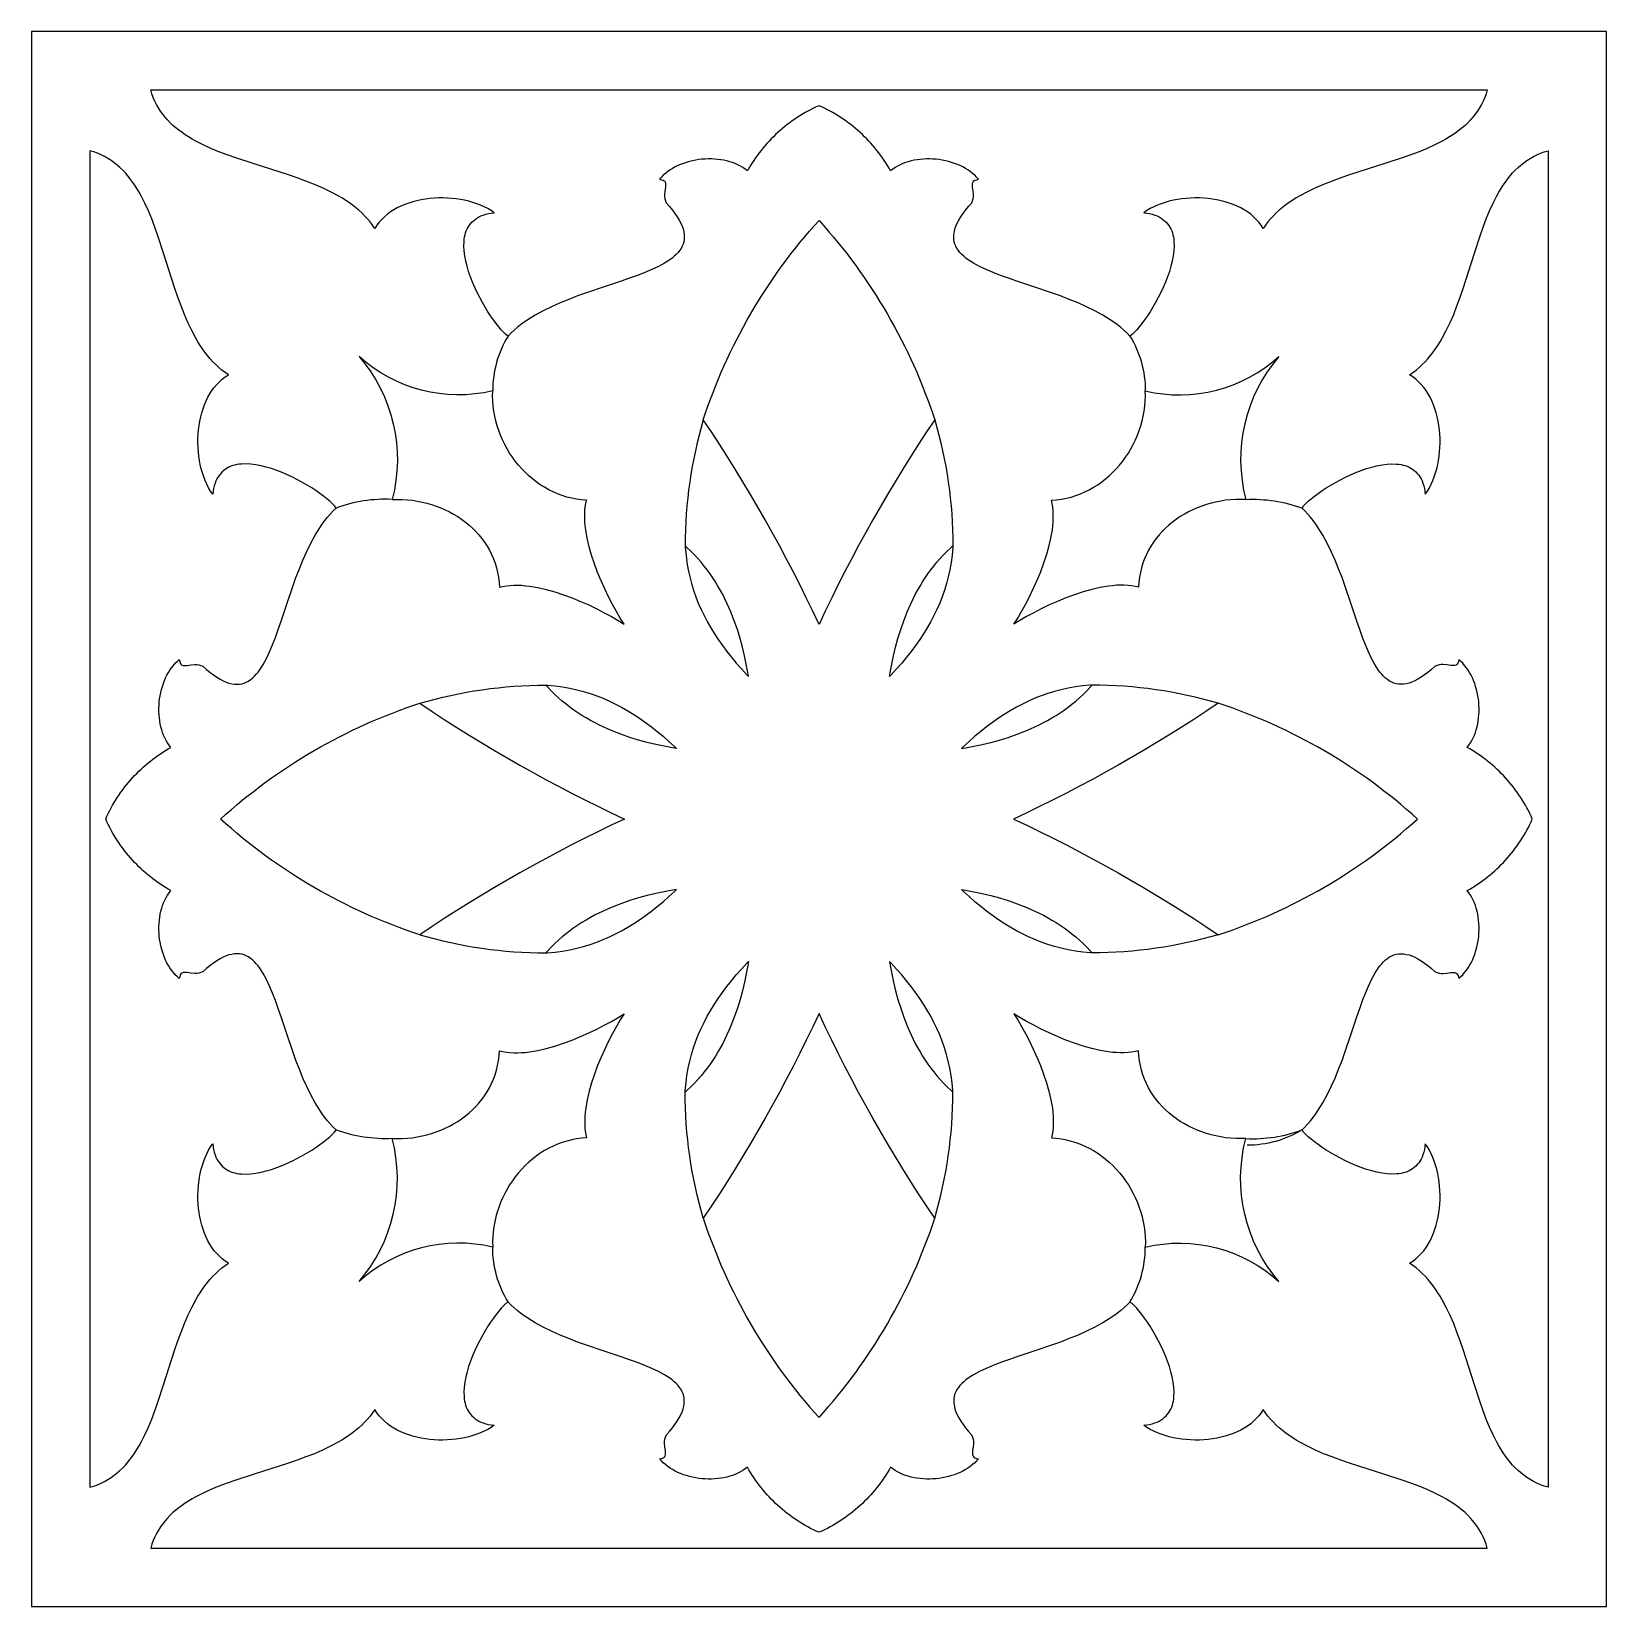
# Model space of a CAD drawing. Extents: x -135 to 135, y -135 to 135.
import ezdxf

# ---------------------------------------------------------------- set-up
doc = ezdxf.new("R2010")
doc.units = 0
doc.header["$MEASUREMENT"] = 0
doc.layers.add('LAYER_1', color=18, linetype='CONTINUOUS')

msp = doc.modelspace()

# ---------------------------------------------------------------- linework, layer by layer
at = {"layer": 'LAYER_1'}
for points in [[(-135, -135), (135, -135), (135, 135), (-135, 135)], [(0, 124.99), (114.55, 125), (114.35, 124.33), (114.12, 123.69), (113.85, 123.07), (113.56, 122.48), (113.24, 121.9), (112.89, 121.35), (112.51, 120.83), (112.11, 120.32), (111.68, 119.83), (111.23, 119.36), (110.75, 118.91), (110.26, 118.48), (109.74, 118.07), (109.2, 117.67), (108.64, 117.28), (108.06, 116.92), (107.46, 116.56), (106.85, 116.22), (105.58, 115.57), (104.25, 114.96), (102.87, 114.39), (101.44, 113.86), (99.99, 113.34), (97, 112.36), (93.96, 111.4), (90.92, 110.42), (89.43, 109.91), (87.95, 109.37), (86.51, 108.8), (85.11, 108.19), (83.75, 107.53), (82.44, 106.83), (81.81, 106.46), (81.2, 106.08), (80.6, 105.67), (80.02, 105.26), (79.45, 104.82), (78.91, 104.37), (78.39, 103.9), (77.89, 103.41), (77.41, 102.9), (76.95, 102.37), (76.52, 101.82), (76.12, 101.24), (75.78, 101.79), (75.39, 102.3), (74.97, 102.79), (74.5, 103.24), (74, 103.67), (73.46, 104.06), (72.89, 104.43), (72.29, 104.76), (71.66, 105.06), (71, 105.34), (70.33, 105.58), (69.64, 105.79), (68.93, 105.98), (68.2, 106.13), (67.47, 106.26), (66.72, 106.35), (65.97, 106.42), (65.21, 106.46), (64.46, 106.46), (63.7, 106.44), (62.95, 106.39), (62.21, 106.31), (61.47, 106.2), (60.75, 106.07), (60.04, 105.9), (59.34, 105.71), (58.67, 105.48), (58.02, 105.23), (57.39, 104.95), (56.79, 104.64), (56.22, 104.3), (55.68, 103.94), (56.2, 103.87), (56.68, 103.78), (57.13, 103.67), (57.56, 103.54), (57.95, 103.38), (58.32, 103.21), (58.66, 103.01), (58.97, 102.8), (59.25, 102.57), (59.52, 102.32), (59.75, 102.05), (59.96, 101.77), (60.15, 101.47), (60.31, 101.16), (60.46, 100.83), (60.58, 100.49), (60.67, 100.14), (60.75, 99.78), (60.81, 99.4), (60.85, 99.02), (60.87, 98.22), (60.83, 97.39), (60.72, 96.53), (60.55, 95.65), (60.33, 94.76), (60.06, 93.85), (59.75, 92.94), (59.39, 92.04), (59.01, 91.14), (58.6, 90.26), (58.16, 89.39), (57.71, 88.55), (57.24, 87.74), (56.76, 86.97), (56.29, 86.24), (55.81, 85.56), (55.35, 84.93), (54.89, 84.36), (54.46, 83.86), (54.04, 83.42), (53.66, 83.07), (53.31, 82.8), (52.81, 83.3), (52.28, 83.79), (51.72, 84.26), (51.15, 84.72), (50.55, 85.16), (49.93, 85.58), (49.29, 85.99), (48.63, 86.38), (47.27, 87.12), (45.86, 87.82), (44.4, 88.47), (42.9, 89.08), (41.39, 89.66), (39.86, 90.21), (36.83, 91.24), (33.89, 92.22), (32.48, 92.71), (31.12, 93.19), (29.84, 93.69), (28.63, 94.2), (27.51, 94.72), (26.99, 94.99), (26.49, 95.27), (26.03, 95.56), (25.59, 95.85), (25.18, 96.15), (24.81, 96.46), (24.46, 96.78), (24.16, 97.12), (23.89, 97.46), (23.65, 97.81), (23.46, 98.18), (23.31, 98.56), (23.19, 98.95), (23.13, 99.36), (23.1, 99.78), (23.13, 100.22), (23.2, 100.68), (23.31, 101.15), (23.48, 101.64), (23.7, 102.15), (23.98, 102.68), (24.3, 103.23), (24.69, 103.79), (25.13, 104.38), (25.63, 104.99), (26.19, 105.62), (26.33, 105.98), (26.42, 106.33), (26.46, 106.68), (26.46, 107.02), (26.41, 107.68), (26.32, 108.28), (26.3, 108.55), (26.3, 108.8), (26.33, 109.02), (26.4, 109.22), (26.53, 109.38), (26.72, 109.51), (26.98, 109.6), (27.33, 109.66), (27.02, 110.02), (26.69, 110.36), (26.33, 110.68), (25.94, 110.99), (25.53, 111.27), (25.11, 111.54), (24.66, 111.78), (24.2, 112.01), (23.72, 112.22), (23.22, 112.4), (22.72, 112.57), (22.2, 112.71), (21.68, 112.84), (21.14, 112.94), (20.61, 113.03), (20.06, 113.09), (19.52, 113.13), (18.98, 113.15), (18.43, 113.15), (17.89, 113.13), (17.36, 113.08), (16.83, 113.02), (16.31, 112.93), (15.8, 112.82), (15.3, 112.68), (14.82, 112.52), (14.35, 112.35), (13.89, 112.14), (13.46, 111.92), (13.04, 111.67), (12.65, 111.4), (12.28, 111.1), (12.01, 111.56), (11.74, 112.02), (11.46, 112.47), (11.17, 112.91), (10.87, 113.35), (10.56, 113.78), (10.24, 114.2), (9.92, 114.62), (9.59, 115.03), (9.25, 115.43), (8.9, 115.83), (8.55, 116.22), (8.18, 116.6), (7.81, 116.97), (7.44, 117.34), (7.05, 117.69), (6.66, 118.04), (6.26, 118.39), (5.85, 118.72), (5.44, 119.05), (5.02, 119.36), (4.59, 119.67), (4.16, 119.97), (3.72, 120.27), (3.28, 120.55), (2.83, 120.83), (2.37, 121.09), (1.91, 121.35), (1.44, 121.6), (0.96, 121.84), (0.48, 122.06), (0, 122.28), (-0.48, 122.06), (-0.96, 121.84), (-1.44, 121.6), (-1.91, 121.35), (-2.37, 121.09), (-2.83, 120.83), (-3.28, 120.55), (-3.72, 120.27), (-4.16, 119.97), (-4.59, 119.67), (-5.02, 119.36), (-5.44, 119.05), (-5.85, 118.72), (-6.26, 118.39), (-6.66, 118.04), (-7.05, 117.69), (-7.44, 117.34), (-7.81, 116.97), (-8.18, 116.6), (-8.55, 116.22), (-8.9, 115.83), (-9.25, 115.43), (-9.59, 115.03), (-9.92, 114.62), (-10.24, 114.2), (-10.56, 113.78), (-10.87, 113.35), (-11.17, 112.91), (-11.46, 112.47), (-11.74, 112.02), (-12.01, 111.56), (-12.28, 111.1), (-12.65, 111.4), (-13.04, 111.67), (-13.46, 111.92), (-13.89, 112.14), (-14.35, 112.35), (-14.82, 112.52), (-15.3, 112.68), (-15.8, 112.82), (-16.31, 112.93), (-16.83, 113.02), (-17.36, 113.08), (-17.89, 113.13), (-18.43, 113.15), (-18.98, 113.15), (-19.52, 113.13), (-20.06, 113.09), (-20.61, 113.03), (-21.14, 112.94), (-21.68, 112.84), (-22.2, 112.71), (-22.72, 112.57), (-23.22, 112.4), (-23.72, 112.22), (-24.2, 112.01), (-24.66, 111.78), (-25.11, 111.54), (-25.53, 111.27), (-25.94, 110.99), (-26.33, 110.68), (-26.69, 110.36), (-27.02, 110.02), (-27.33, 109.66), (-26.98, 109.6), (-26.72, 109.51), (-26.53, 109.38), (-26.4, 109.22), (-26.33, 109.02), (-26.3, 108.8), (-26.3, 108.55), (-26.32, 108.28), (-26.41, 107.68), (-26.46, 107.02), (-26.46, 106.68), (-26.42, 106.33), (-26.33, 105.98), (-26.19, 105.62), (-25.63, 104.99), (-25.13, 104.38), (-24.69, 103.79), (-24.3, 103.23), (-23.98, 102.68), (-23.7, 102.15), (-23.48, 101.64), (-23.31, 101.15), (-23.2, 100.68), (-23.13, 100.22), (-23.1, 99.78), (-23.13, 99.36), (-23.19, 98.95), (-23.31, 98.56), (-23.46, 98.18), (-23.65, 97.81), (-23.89, 97.46), (-24.16, 97.12), (-24.46, 96.78), (-24.81, 96.46), (-25.18, 96.15), (-25.59, 95.85), (-26.03, 95.56), (-26.49, 95.27), (-26.99, 94.99), (-27.51, 94.72), (-28.63, 94.2), (-29.84, 93.69), (-31.12, 93.19), (-32.48, 92.71), (-33.89, 92.22), (-36.83, 91.24), (-39.86, 90.21), (-41.39, 89.66), (-42.9, 89.08), (-44.4, 88.47), (-45.86, 87.82), (-47.27, 87.12), (-48.63, 86.38), (-49.29, 85.99), (-49.93, 85.58), (-50.55, 85.16), (-51.15, 84.72), (-51.72, 84.26), (-52.28, 83.79), (-52.81, 83.3), (-53.31, 82.8), (-53.66, 83.07), (-54.04, 83.42), (-54.46, 83.86), (-54.89, 84.36), (-55.35, 84.93), (-55.81, 85.56), (-56.29, 86.24), (-56.76, 86.97), (-57.24, 87.74), (-57.71, 88.55), (-58.16, 89.39), (-58.6, 90.26), (-59.01, 91.14), (-59.39, 92.04), (-59.75, 92.94), (-60.06, 93.85), (-60.33, 94.76), (-60.55, 95.65), (-60.72, 96.53), (-60.83, 97.39), (-60.87, 98.22), (-60.85, 99.02), (-60.81, 99.4), (-60.75, 99.78), (-60.67, 100.14), (-60.58, 100.49), (-60.46, 100.83), (-60.31, 101.16), (-60.15, 101.47), (-59.96, 101.77), (-59.75, 102.05), (-59.52, 102.32), (-59.25, 102.57), (-58.97, 102.8), (-58.66, 103.01), (-58.32, 103.21), (-57.95, 103.38), (-57.56, 103.54), (-57.13, 103.67), (-56.68, 103.78), (-56.2, 103.87), (-55.68, 103.94), (-56.22, 104.3), (-56.79, 104.64), (-57.39, 104.95), (-58.02, 105.23), (-58.67, 105.48), (-59.34, 105.71), (-60.04, 105.9), (-60.75, 106.07), (-61.47, 106.2), (-62.21, 106.31), (-62.95, 106.39), (-63.7, 106.44), (-64.46, 106.46), (-65.21, 106.46), (-65.97, 106.42), (-66.72, 106.35), (-67.47, 106.26), (-68.2, 106.13), (-68.93, 105.98), (-69.64, 105.79), (-70.33, 105.58), (-71, 105.34), (-71.66, 105.06), (-72.29, 104.76), (-72.89, 104.43), (-73.46, 104.06), (-74, 103.67), (-74.5, 103.24), (-74.97, 102.79), (-75.39, 102.3), (-75.78, 101.79), (-76.12, 101.24), (-76.52, 101.82), (-76.95, 102.37), (-77.41, 102.9), (-77.89, 103.41), (-78.39, 103.9), (-78.91, 104.37), (-79.45, 104.82), (-80.02, 105.26), (-80.6, 105.67), (-81.2, 106.08), (-81.81, 106.46), (-82.44, 106.83), (-83.75, 107.53), (-85.11, 108.19), (-86.51, 108.8), (-87.95, 109.37), (-89.43, 109.91), (-90.92, 110.42), (-93.96, 111.4), (-97, 112.36), (-99.99, 113.34), (-101.44, 113.86), (-102.87, 114.39), (-104.25, 114.96), (-105.58, 115.57), (-106.85, 116.22), (-107.46, 116.56), (-108.06, 116.92), (-108.64, 117.28), (-109.2, 117.67), (-109.74, 118.07), (-110.26, 118.48), (-110.75, 118.91), (-111.23, 119.36), (-111.68, 119.83), (-112.11, 120.32), (-112.51, 120.83), (-112.89, 121.35), (-113.24, 121.9), (-113.56, 122.48), (-113.85, 123.07), (-114.12, 123.69), (-114.35, 124.33), (-114.55, 125)], [(-124.99, 0), (-125, -114.55), (-124.33, -114.35), (-123.69, -114.12), (-123.07, -113.85), (-122.48, -113.56), (-121.9, -113.24), (-121.35, -112.89), (-120.83, -112.51), (-120.32, -112.11), (-119.83, -111.68), (-119.36, -111.23), (-118.91, -110.75), (-118.48, -110.26), (-118.07, -109.74), (-117.67, -109.2), (-117.28, -108.64), (-116.92, -108.06), (-116.56, -107.46), (-116.22, -106.85), (-115.57, -105.58), (-114.96, -104.25), (-114.39, -102.87), (-113.86, -101.44), (-113.34, -99.99), (-112.36, -97), (-111.4, -93.96), (-110.42, -90.92), (-109.91, -89.43), (-109.37, -87.95), (-108.8, -86.51), (-108.19, -85.11), (-107.53, -83.75), (-106.83, -82.44), (-106.46, -81.81), (-106.08, -81.2), (-105.67, -80.6), (-105.26, -80.02), (-104.82, -79.45), (-104.37, -78.91), (-103.9, -78.39), (-103.41, -77.89), (-102.9, -77.41), (-102.37, -76.95), (-101.82, -76.52), (-101.24, -76.12), (-101.79, -75.78), (-102.3, -75.39), (-102.79, -74.97), (-103.24, -74.5), (-103.67, -74), (-104.06, -73.46), (-104.43, -72.89), (-104.76, -72.29), (-105.06, -71.66), (-105.34, -71), (-105.58, -70.33), (-105.79, -69.64), (-105.98, -68.93), (-106.13, -68.2), (-106.26, -67.47), (-106.35, -66.72), (-106.42, -65.97), (-106.46, -65.21), (-106.46, -64.46), (-106.44, -63.7), (-106.39, -62.95), (-106.31, -62.21), (-106.2, -61.47), (-106.07, -60.75), (-105.9, -60.04), (-105.71, -59.34), (-105.48, -58.67), (-105.23, -58.02), (-104.95, -57.39), (-104.64, -56.79), (-104.3, -56.22), (-103.94, -55.68), (-103.87, -56.2), (-103.78, -56.68), (-103.67, -57.13), (-103.54, -57.56), (-103.38, -57.95), (-103.21, -58.32), (-103.01, -58.66), (-102.8, -58.97), (-102.57, -59.25), (-102.32, -59.52), (-102.05, -59.75), (-101.77, -59.96), (-101.47, -60.15), (-101.16, -60.31), (-100.83, -60.46), (-100.49, -60.58), (-100.14, -60.67), (-99.78, -60.75), (-99.4, -60.81), (-99.02, -60.85), (-98.22, -60.87), (-97.39, -60.83), (-96.53, -60.72), (-95.65, -60.55), (-94.76, -60.33), (-93.85, -60.06), (-92.94, -59.75), (-92.04, -59.39), (-91.14, -59.01), (-90.26, -58.6), (-89.39, -58.16), (-88.55, -57.71), (-87.74, -57.24), (-86.97, -56.76), (-86.24, -56.29), (-85.56, -55.81), (-84.93, -55.35), (-84.36, -54.89), (-83.86, -54.46), (-83.42, -54.04), (-83.07, -53.66), (-82.8, -53.31), (-83.3, -52.81), (-83.79, -52.28), (-84.26, -51.72), (-84.72, -51.15), (-85.16, -50.55), (-85.58, -49.93), (-85.99, -49.29), (-86.38, -48.63), (-87.12, -47.27), (-87.82, -45.86), (-88.47, -44.4), (-89.08, -42.9), (-89.66, -41.39), (-90.21, -39.86), (-91.24, -36.83), (-92.22, -33.89), (-92.71, -32.48), (-93.19, -31.12), (-93.69, -29.84), (-94.2, -28.63), (-94.72, -27.51), (-94.99, -26.99), (-95.27, -26.49), (-95.56, -26.03), (-95.85, -25.59), (-96.15, -25.18), (-96.46, -24.81), (-96.78, -24.46), (-97.12, -24.16), (-97.46, -23.89), (-97.81, -23.65), (-98.18, -23.46), (-98.56, -23.31), (-98.95, -23.19), (-99.36, -23.13), (-99.78, -23.1), (-100.22, -23.13), (-100.68, -23.2), (-101.15, -23.31), (-101.64, -23.48), (-102.15, -23.7), (-102.68, -23.98), (-103.23, -24.3), (-103.79, -24.69), (-104.38, -25.13), (-104.99, -25.63), (-105.62, -26.19), (-105.98, -26.33), (-106.33, -26.42), (-106.68, -26.46), (-107.02, -26.46), (-107.68, -26.41), (-108.28, -26.32), (-108.55, -26.3), (-108.8, -26.3), (-109.02, -26.33), (-109.22, -26.4), (-109.38, -26.53), (-109.51, -26.72), (-109.6, -26.98), (-109.66, -27.33), (-110.02, -27.02), (-110.36, -26.69), (-110.68, -26.33), (-110.99, -25.94), (-111.27, -25.53), (-111.54, -25.11), (-111.78, -24.66), (-112.01, -24.2), (-112.22, -23.72), (-112.4, -23.22), (-112.57, -22.72), (-112.71, -22.2), (-112.84, -21.68), (-112.94, -21.14), (-113.03, -20.61), (-113.09, -20.06), (-113.13, -19.52), (-113.15, -18.98), (-113.15, -18.43), (-113.13, -17.89), (-113.08, -17.36), (-113.02, -16.83), (-112.93, -16.31), (-112.82, -15.8), (-112.68, -15.3), (-112.52, -14.82), (-112.35, -14.35), (-112.14, -13.89), (-111.92, -13.46), (-111.67, -13.04), (-111.4, -12.65), (-111.1, -12.28), (-111.56, -12.01), (-112.02, -11.74), (-112.47, -11.46), (-112.91, -11.17), (-113.35, -10.87), (-113.78, -10.56), (-114.2, -10.24), (-114.62, -9.92), (-115.03, -9.59), (-115.43, -9.25), (-115.83, -8.9), (-116.22, -8.55), (-116.6, -8.18), (-116.97, -7.81), (-117.34, -7.44), (-117.69, -7.05), (-118.04, -6.66), (-118.39, -6.26), (-118.72, -5.85), (-119.05, -5.44), (-119.36, -5.02), (-119.67, -4.59), (-119.97, -4.16), (-120.27, -3.72), (-120.55, -3.28), (-120.83, -2.83), (-121.09, -2.37), (-121.35, -1.91), (-121.6, -1.44), (-121.84, -0.96), (-122.06, -0.48), (-122.28, 0), (-122.06, 0.48), (-121.84, 0.96), (-121.6, 1.44), (-121.35, 1.91), (-121.09, 2.37), (-120.83, 2.83), (-120.55, 3.28), (-120.27, 3.72), (-119.97, 4.16), (-119.67, 4.59), (-119.36, 5.02), (-119.05, 5.44), (-118.72, 5.85), (-118.39, 6.26), (-118.04, 6.66), (-117.69, 7.05), (-117.34, 7.44), (-116.97, 7.81), (-116.6, 8.18), (-116.22, 8.55), (-115.83, 8.9), (-115.43, 9.25), (-115.03, 9.59), (-114.62, 9.92), (-114.2, 10.24), (-113.78, 10.56), (-113.35, 10.87), (-112.91, 11.17), (-112.47, 11.46), (-112.02, 11.74), (-111.56, 12.01), (-111.1, 12.28), (-111.4, 12.65), (-111.67, 13.04), (-111.92, 13.46), (-112.14, 13.89), (-112.35, 14.35), (-112.52, 14.82), (-112.68, 15.3), (-112.82, 15.8), (-112.93, 16.31), (-113.02, 16.83), (-113.08, 17.36), (-113.13, 17.89), (-113.15, 18.43), (-113.15, 18.98), (-113.13, 19.52), (-113.09, 20.06), (-113.03, 20.61), (-112.94, 21.14), (-112.84, 21.68), (-112.71, 22.2), (-112.57, 22.72), (-112.4, 23.22), (-112.22, 23.72), (-112.01, 24.2), (-111.78, 24.66), (-111.54, 25.11), (-111.27, 25.53), (-110.99, 25.94), (-110.68, 26.33), (-110.36, 26.69), (-110.02, 27.02), (-109.66, 27.33), (-109.6, 26.98), (-109.51, 26.72), (-109.38, 26.53), (-109.22, 26.4), (-109.02, 26.33), (-108.8, 26.3), (-108.55, 26.3), (-108.28, 26.32), (-107.68, 26.41), (-107.02, 26.46), (-106.68, 26.46), (-106.33, 26.42), (-105.98, 26.33), (-105.62, 26.19), (-104.99, 25.63), (-104.38, 25.13), (-103.79, 24.69), (-103.23, 24.3), (-102.68, 23.98), (-102.15, 23.7), (-101.64, 23.48), (-101.15, 23.31), (-100.68, 23.2), (-100.22, 23.13), (-99.78, 23.1), (-99.36, 23.13), (-98.95, 23.19), (-98.56, 23.31), (-98.18, 23.46), (-97.81, 23.65), (-97.46, 23.89), (-97.12, 24.16), (-96.78, 24.46), (-96.46, 24.81), (-96.15, 25.18), (-95.85, 25.59), (-95.56, 26.03), (-95.27, 26.49), (-94.99, 26.99), (-94.72, 27.51), (-94.2, 28.63), (-93.69, 29.84), (-93.19, 31.12), (-92.71, 32.48), (-92.22, 33.89), (-91.24, 36.83), (-90.21, 39.86), (-89.66, 41.39), (-89.08, 42.9), (-88.47, 44.4), (-87.82, 45.86), (-87.12, 47.27), (-86.38, 48.63), (-85.99, 49.29), (-85.58, 49.93), (-85.16, 50.55), (-84.72, 51.15), (-84.26, 51.72), (-83.79, 52.28), (-83.3, 52.81), (-82.8, 53.31), (-83.07, 53.66), (-83.42, 54.04), (-83.86, 54.46), (-84.36, 54.89), (-84.93, 55.35), (-85.56, 55.81), (-86.24, 56.29), (-86.97, 56.76), (-87.74, 57.24), (-88.55, 57.71), (-89.39, 58.16), (-90.26, 58.6), (-91.14, 59.01), (-92.04, 59.39), (-92.94, 59.75), (-93.85, 60.06), (-94.76, 60.33), (-95.65, 60.55), (-96.53, 60.72), (-97.39, 60.83), (-98.22, 60.87), (-99.02, 60.85), (-99.4, 60.81), (-99.78, 60.75), (-100.14, 60.67), (-100.49, 60.58), (-100.83, 60.46), (-101.16, 60.31), (-101.47, 60.15), (-101.77, 59.96), (-102.05, 59.75), (-102.32, 59.52), (-102.57, 59.25), (-102.8, 58.97), (-103.01, 58.66), (-103.21, 58.32), (-103.38, 57.95), (-103.54, 57.56), (-103.67, 57.13), (-103.78, 56.68), (-103.87, 56.2), (-103.94, 55.68), (-104.3, 56.22), (-104.64, 56.79), (-104.95, 57.39), (-105.23, 58.02), (-105.48, 58.67), (-105.71, 59.34), (-105.9, 60.04), (-106.07, 60.75), (-106.2, 61.47), (-106.31, 62.21), (-106.39, 62.95), (-106.44, 63.7), (-106.46, 64.46), (-106.46, 65.21), (-106.42, 65.97), (-106.35, 66.72), (-106.26, 67.47), (-106.13, 68.2), (-105.98, 68.93), (-105.79, 69.64), (-105.58, 70.33), (-105.34, 71), (-105.06, 71.66), (-104.76, 72.29), (-104.43, 72.89), (-104.06, 73.46), (-103.67, 74), (-103.24, 74.5), (-102.79, 74.97), (-102.3, 75.39), (-101.79, 75.78), (-101.24, 76.12), (-101.82, 76.52), (-102.37, 76.95), (-102.9, 77.41), (-103.41, 77.89), (-103.9, 78.39), (-104.37, 78.91), (-104.82, 79.45), (-105.26, 80.02), (-105.67, 80.6), (-106.08, 81.2), (-106.46, 81.81), (-106.83, 82.44), (-107.53, 83.75), (-108.19, 85.11), (-108.8, 86.51), (-109.37, 87.95), (-109.91, 89.43), (-110.42, 90.92), (-111.4, 93.96), (-112.36, 97), (-113.34, 99.99), (-113.86, 101.44), (-114.39, 102.87), (-114.96, 104.25), (-115.57, 105.58), (-116.22, 106.85), (-116.56, 107.46), (-116.92, 108.06), (-117.28, 108.64), (-117.67, 109.2), (-118.07, 109.74), (-118.48, 110.26), (-118.91, 110.75), (-119.36, 111.23), (-119.83, 111.68), (-120.32, 112.11), (-120.83, 112.51), (-121.35, 112.89), (-121.9, 113.24), (-122.48, 113.56), (-123.07, 113.85), (-123.69, 114.12), (-124.33, 114.35), (-125, 114.55)], [(124.99, 0), (125, -114.55), (124.33, -114.35), (123.69, -114.12), (123.07, -113.85), (122.48, -113.56), (121.9, -113.24), (121.35, -112.89), (120.83, -112.51), (120.32, -112.11), (119.83, -111.68), (119.36, -111.23), (118.91, -110.75), (118.48, -110.26), (118.07, -109.74), (117.67, -109.2), (117.28, -108.64), (116.92, -108.06), (116.56, -107.46), (116.22, -106.85), (115.57, -105.58), (114.96, -104.25), (114.39, -102.87), (113.86, -101.44), (113.34, -99.99), (112.36, -97), (111.4, -93.96), (110.42, -90.92), (109.91, -89.43), (109.37, -87.95), (108.8, -86.51), (108.19, -85.11), (107.53, -83.75), (106.83, -82.44), (106.46, -81.81), (106.08, -81.2), (105.67, -80.6), (105.26, -80.02), (104.82, -79.45), (104.37, -78.91), (103.9, -78.39), (103.41, -77.89), (102.9, -77.41), (102.37, -76.95), (101.82, -76.52), (101.24, -76.12), (101.79, -75.78), (102.3, -75.39), (102.79, -74.97), (103.24, -74.5), (103.67, -74), (104.06, -73.46), (104.43, -72.89), (104.76, -72.29), (105.06, -71.66), (105.34, -71), (105.58, -70.33), (105.79, -69.64), (105.98, -68.93), (106.13, -68.2), (106.26, -67.47), (106.35, -66.72), (106.42, -65.97), (106.46, -65.21), (106.46, -64.46), (106.44, -63.7), (106.39, -62.95), (106.31, -62.21), (106.2, -61.47), (106.07, -60.75), (105.9, -60.04), (105.71, -59.34), (105.48, -58.67), (105.23, -58.02), (104.95, -57.39), (104.64, -56.79), (104.3, -56.22), (103.94, -55.68), (103.87, -56.2), (103.78, -56.68), (103.67, -57.13), (103.54, -57.56), (103.38, -57.95), (103.21, -58.32), (103.01, -58.66), (102.8, -58.97), (102.57, -59.25), (102.32, -59.52), (102.05, -59.75), (101.77, -59.96), (101.47, -60.15), (101.16, -60.31), (100.83, -60.46), (100.49, -60.58), (100.14, -60.67), (99.78, -60.75), (99.4, -60.81), (99.02, -60.85), (98.22, -60.87), (97.39, -60.83), (96.53, -60.72), (95.65, -60.55), (94.76, -60.33), (93.85, -60.06), (92.94, -59.75), (92.04, -59.39), (91.14, -59.01), (90.26, -58.6), (89.39, -58.16), (88.55, -57.71), (87.74, -57.24), (86.97, -56.76), (86.24, -56.29), (85.56, -55.81), (84.93, -55.35), (84.36, -54.89), (83.86, -54.46), (83.42, -54.04), (83.07, -53.66), (82.8, -53.31), (83.3, -52.81), (83.79, -52.28), (84.26, -51.72), (84.72, -51.15), (85.16, -50.55), (85.58, -49.93), (85.99, -49.29), (86.38, -48.63), (87.12, -47.27), (87.82, -45.86), (88.47, -44.4), (89.08, -42.9), (89.66, -41.39), (90.21, -39.86), (91.24, -36.83), (92.22, -33.89), (92.71, -32.48), (93.19, -31.12), (93.69, -29.84), (94.2, -28.63), (94.72, -27.51), (94.99, -26.99), (95.27, -26.49), (95.56, -26.03), (95.85, -25.59), (96.15, -25.18), (96.46, -24.81), (96.78, -24.46), (97.12, -24.16), (97.46, -23.89), (97.81, -23.65), (98.18, -23.46), (98.56, -23.31), (98.95, -23.19), (99.36, -23.13), (99.78, -23.1), (100.22, -23.13), (100.68, -23.2), (101.15, -23.31), (101.64, -23.48), (102.15, -23.7), (102.68, -23.98), (103.23, -24.3), (103.79, -24.69), (104.38, -25.13), (104.99, -25.63), (105.62, -26.19), (105.98, -26.33), (106.33, -26.42), (106.68, -26.46), (107.02, -26.46), (107.68, -26.41), (108.28, -26.32), (108.55, -26.3), (108.8, -26.3), (109.02, -26.33), (109.22, -26.4), (109.38, -26.53), (109.51, -26.72), (109.6, -26.98), (109.66, -27.33), (110.02, -27.02), (110.36, -26.69), (110.68, -26.33), (110.99, -25.94), (111.27, -25.53), (111.54, -25.11), (111.78, -24.66), (112.01, -24.2), (112.22, -23.72), (112.4, -23.22), (112.57, -22.72), (112.71, -22.2), (112.84, -21.68), (112.94, -21.14), (113.03, -20.61), (113.09, -20.06), (113.13, -19.52), (113.15, -18.98), (113.15, -18.43), (113.13, -17.89), (113.08, -17.36), (113.02, -16.83), (112.93, -16.31), (112.82, -15.8), (112.68, -15.3), (112.52, -14.82), (112.35, -14.35), (112.14, -13.89), (111.92, -13.46), (111.67, -13.04), (111.4, -12.65), (111.1, -12.28), (111.56, -12.01), (112.02, -11.74), (112.47, -11.46), (112.91, -11.17), (113.35, -10.87), (113.78, -10.56), (114.2, -10.24), (114.62, -9.92), (115.03, -9.59), (115.43, -9.25), (115.83, -8.9), (116.22, -8.55), (116.6, -8.18), (116.97, -7.81), (117.34, -7.44), (117.69, -7.05), (118.04, -6.66), (118.39, -6.26), (118.72, -5.85), (119.05, -5.44), (119.36, -5.02), (119.67, -4.59), (119.97, -4.16), (120.27, -3.72), (120.55, -3.28), (120.83, -2.83), (121.09, -2.37), (121.35, -1.91), (121.6, -1.44), (121.84, -0.96), (122.06, -0.48), (122.28, 0), (122.06, 0.48), (121.84, 0.96), (121.6, 1.44), (121.35, 1.91), (121.09, 2.37), (120.83, 2.83), (120.55, 3.28), (120.27, 3.72), (119.97, 4.16), (119.67, 4.59), (119.36, 5.02), (119.05, 5.44), (118.72, 5.85), (118.39, 6.26), (118.04, 6.66), (117.69, 7.05), (117.34, 7.44), (116.97, 7.81), (116.6, 8.18), (116.22, 8.55), (115.83, 8.9), (115.43, 9.25), (115.03, 9.59), (114.62, 9.92), (114.2, 10.24), (113.78, 10.56), (113.35, 10.87), (112.91, 11.17), (112.47, 11.46), (112.02, 11.74), (111.56, 12.01), (111.1, 12.28), (111.4, 12.65), (111.67, 13.04), (111.92, 13.46), (112.14, 13.89), (112.35, 14.35), (112.52, 14.82), (112.68, 15.3), (112.82, 15.8), (112.93, 16.31), (113.02, 16.83), (113.08, 17.36), (113.13, 17.89), (113.15, 18.43), (113.15, 18.98), (113.13, 19.52), (113.09, 20.06), (113.03, 20.61), (112.94, 21.14), (112.84, 21.68), (112.71, 22.2), (112.57, 22.72), (112.4, 23.22), (112.22, 23.72), (112.01, 24.2), (111.78, 24.66), (111.54, 25.11), (111.27, 25.53), (110.99, 25.94), (110.68, 26.33), (110.36, 26.69), (110.02, 27.02), (109.66, 27.33), (109.6, 26.98), (109.51, 26.72), (109.38, 26.53), (109.22, 26.4), (109.02, 26.33), (108.8, 26.3), (108.55, 26.3), (108.28, 26.32), (107.68, 26.41), (107.02, 26.46), (106.68, 26.46), (106.33, 26.42), (105.98, 26.33), (105.62, 26.19), (104.99, 25.63), (104.38, 25.13), (103.79, 24.69), (103.23, 24.3), (102.68, 23.98), (102.15, 23.7), (101.64, 23.48), (101.15, 23.31), (100.68, 23.2), (100.22, 23.13), (99.78, 23.1), (99.36, 23.13), (98.95, 23.19), (98.56, 23.31), (98.18, 23.46), (97.81, 23.65), (97.46, 23.89), (97.12, 24.16), (96.78, 24.46), (96.46, 24.81), (96.15, 25.18), (95.85, 25.59), (95.56, 26.03), (95.27, 26.49), (94.99, 26.99), (94.72, 27.51), (94.2, 28.63), (93.69, 29.84), (93.19, 31.12), (92.71, 32.48), (92.22, 33.89), (91.24, 36.83), (90.21, 39.86), (89.66, 41.39), (89.08, 42.9), (88.47, 44.4), (87.82, 45.86), (87.12, 47.27), (86.38, 48.63), (85.99, 49.29), (85.58, 49.93), (85.16, 50.55), (84.72, 51.15), (84.26, 51.72), (83.79, 52.28), (83.3, 52.81), (82.8, 53.31), (83.07, 53.66), (83.42, 54.04), (83.86, 54.46), (84.36, 54.89), (84.93, 55.35), (85.56, 55.81), (86.24, 56.29), (86.97, 56.76), (87.74, 57.24), (88.55, 57.71), (89.39, 58.16), (90.26, 58.6), (91.14, 59.01), (92.04, 59.39), (92.94, 59.75), (93.85, 60.06), (94.76, 60.33), (95.65, 60.55), (96.53, 60.72), (97.39, 60.83), (98.22, 60.87), (99.02, 60.85), (99.4, 60.81), (99.78, 60.75), (100.14, 60.67), (100.49, 60.58), (100.83, 60.46), (101.16, 60.31), (101.47, 60.15), (101.77, 59.96), (102.05, 59.75), (102.32, 59.52), (102.57, 59.25), (102.8, 58.97), (103.01, 58.66), (103.21, 58.32), (103.38, 57.95), (103.54, 57.56), (103.67, 57.13), (103.78, 56.68), (103.87, 56.2), (103.94, 55.68), (104.3, 56.22), (104.64, 56.79), (104.95, 57.39), (105.23, 58.02), (105.48, 58.67), (105.71, 59.34), (105.9, 60.04), (106.07, 60.75), (106.2, 61.47), (106.31, 62.21), (106.39, 62.95), (106.44, 63.7), (106.46, 64.46), (106.46, 65.21), (106.42, 65.97), (106.35, 66.72), (106.26, 67.47), (106.13, 68.2), (105.98, 68.93), (105.79, 69.64), (105.58, 70.33), (105.34, 71), (105.06, 71.66), (104.76, 72.29), (104.43, 72.89), (104.06, 73.46), (103.67, 74), (103.24, 74.5), (102.79, 74.97), (102.3, 75.39), (101.79, 75.78), (101.24, 76.12), (101.82, 76.52), (102.37, 76.95), (102.9, 77.41), (103.41, 77.89), (103.9, 78.39), (104.37, 78.91), (104.82, 79.45), (105.26, 80.02), (105.67, 80.6), (106.08, 81.2), (106.46, 81.81), (106.83, 82.44), (107.53, 83.75), (108.19, 85.11), (108.8, 86.51), (109.37, 87.95), (109.91, 89.43), (110.42, 90.92), (111.4, 93.96), (112.36, 97), (113.34, 99.99), (113.86, 101.44), (114.39, 102.87), (114.96, 104.25), (115.57, 105.58), (116.22, 106.85), (116.56, 107.46), (116.92, 108.06), (117.28, 108.64), (117.67, 109.2), (118.07, 109.74), (118.48, 110.26), (118.91, 110.75), (119.36, 111.23), (119.83, 111.68), (120.32, 112.11), (120.83, 112.51), (121.35, 112.89), (121.9, 113.24), (122.48, 113.56), (123.07, 113.85), (123.69, 114.12), (124.33, 114.35), (125, 114.55)], [(0, 102.6), (0.83, 101.66), (1.65, 100.72), (2.46, 99.77), (3.25, 98.81), (4.03, 97.84), (4.8, 96.86), (5.56, 95.87), (6.3, 94.87), (7.02, 93.86), (7.74, 92.84), (8.44, 91.81), (9.12, 90.78), (9.79, 89.73), (10.45, 88.68), (11.1, 87.62), (11.73, 86.55), (12.34, 85.47), (12.94, 84.39), (13.53, 83.29), (14.11, 82.19), (14.66, 81.09), (15.21, 79.97), (15.74, 78.85), (16.25, 77.72), (16.75, 76.58), (17.24, 75.44), (17.71, 74.29), (18.16, 73.13), (18.6, 71.97), (19.03, 70.8), (19.43, 69.63), (19.83, 68.45), (18.43, 66.35), (17.05, 64.23), (15.7, 62.11), (14.36, 59.97), (13.05, 57.82), (11.76, 55.65), (10.48, 53.48), (9.23, 51.29), (8, 49.09), (6.79, 46.88), (5.61, 44.66), (4.44, 42.42), (3.3, 40.18), (2.18, 37.92), (1.08, 35.65), (0, 33.37), (-1.08, 35.65), (-2.18, 37.92), (-3.3, 40.18), (-4.45, 42.42), (-5.61, 44.66), (-6.8, 46.88), (-8.01, 49.09), (-9.24, 51.29), (-10.49, 53.48), (-11.76, 55.65), (-13.05, 57.82), (-14.37, 59.97), (-15.7, 62.11), (-17.06, 64.23), (-18.44, 66.35), (-19.83, 68.45), (-19.44, 69.63), (-19.03, 70.8), (-18.61, 71.97), (-18.17, 73.13), (-17.71, 74.29), (-17.24, 75.44), (-16.76, 76.58), (-16.26, 77.72), (-15.74, 78.85), (-15.21, 79.97), (-14.67, 81.09), (-14.11, 82.19), (-13.54, 83.29), (-12.95, 84.39), (-12.35, 85.47), (-11.73, 86.55), (-11.1, 87.62), (-10.46, 88.68), (-9.8, 89.73), (-9.13, 90.78), (-8.44, 91.81), (-7.74, 92.84), (-7.03, 93.86), (-6.3, 94.87), (-5.56, 95.87), (-4.81, 96.86), (-4.04, 97.84), (-3.26, 98.81), (-2.46, 99.77), (-1.66, 100.72), (-0.84, 101.66)], [(-13.31, 25.73), (-12.39, 24.72), (-12.11, 24.42), (-12.22, 25.13), (-12.47, 26.53), (-12.77, 27.98), (-13.12, 29.45), (-13.53, 30.95), (-14, 32.46), (-14.53, 33.99), (-14.81, 34.73), (-15.12, 35.49), (-15.44, 36.24), (-15.78, 36.99), (-16.14, 37.73), (-16.51, 38.47), (-16.91, 39.2), (-17.32, 39.92), (-17.75, 40.63), (-18.21, 41.33), (-18.68, 42.03), (-19.17, 42.71), (-19.68, 43.37), (-20.22, 44.03), (-20.78, 44.67), (-21.35, 45.29), (-21.96, 45.9), (-22.58, 46.5), (-22.95, 46.82), (-22.93, 46.52), (-22.8, 45.22), (-22.63, 43.95), (-22.41, 42.72), (-22.15, 41.52), (-21.84, 40.36), (-21.5, 39.22), (-21.11, 38.1), (-20.69, 37.01), (-20.22, 35.93), (-19.71, 34.87), (-19.16, 33.83), (-18.57, 32.79), (-17.94, 31.77), (-17.27, 30.75), (-16.56, 29.74), (-15.81, 28.74), (-15.01, 27.73), (-14.18, 26.73)], [(13.31, 25.73), (12.39, 24.72), (12.11, 24.42), (12.22, 25.13), (12.47, 26.53), (12.77, 27.98), (13.12, 29.45), (13.53, 30.95), (14, 32.46), (14.53, 33.99), (14.81, 34.73), (15.12, 35.49), (15.44, 36.24), (15.78, 36.99), (16.14, 37.73), (16.51, 38.47), (16.91, 39.2), (17.32, 39.92), (17.75, 40.63), (18.21, 41.33), (18.68, 42.03), (19.17, 42.71), (19.68, 43.37), (20.22, 44.03), (20.78, 44.67), (21.35, 45.29), (21.96, 45.9), (22.58, 46.5), (22.95, 46.82), (22.93, 46.52), (22.8, 45.22), (22.63, 43.95), (22.41, 42.72), (22.15, 41.52), (21.84, 40.36), (21.5, 39.22), (21.11, 38.1), (20.69, 37.01), (20.22, 35.93), (19.71, 34.87), (19.16, 33.83), (18.57, 32.79), (17.94, 31.77), (17.27, 30.75), (16.56, 29.74), (15.81, 28.74), (15.01, 27.73), (14.18, 26.73)], [(-25.72, 13.31), (-24.72, 12.4), (-24.41, 12.11), (-25.13, 12.22), (-26.53, 12.47), (-27.97, 12.77), (-29.45, 13.13), (-30.94, 13.53), (-32.45, 14), (-33.99, 14.53), (-34.73, 14.82), (-35.48, 15.12), (-36.24, 15.44), (-36.98, 15.78), (-37.73, 16.14), (-38.46, 16.52), (-39.19, 16.91), (-39.92, 17.32), (-40.63, 17.76), (-41.33, 18.21), (-42.02, 18.68), (-42.7, 19.17), (-43.37, 19.69), (-44.02, 20.22), (-44.66, 20.78), (-45.29, 21.36), (-45.9, 21.96), (-46.49, 22.58), (-46.82, 22.95), (-46.52, 22.94), (-45.22, 22.81), (-43.95, 22.63), (-42.72, 22.41), (-41.52, 22.15), (-40.35, 21.85), (-39.21, 21.5), (-38.1, 21.12), (-37, 20.69), (-35.93, 20.22), (-34.87, 19.71), (-33.83, 19.16), (-32.79, 18.57), (-31.77, 17.94), (-30.75, 17.27), (-29.74, 16.56), (-28.73, 15.81), (-27.73, 15.01), (-26.73, 14.18)], [(25.72, 13.31), (24.72, 12.4), (24.41, 12.11), (25.13, 12.22), (26.53, 12.47), (27.97, 12.77), (29.45, 13.13), (30.94, 13.53), (32.45, 14), (33.99, 14.53), (34.73, 14.82), (35.48, 15.12), (36.24, 15.44), (36.98, 15.78), (37.73, 16.14), (38.46, 16.52), (39.19, 16.91), (39.92, 17.32), (40.63, 17.76), (41.33, 18.21), (42.02, 18.68), (42.7, 19.17), (43.37, 19.69), (44.02, 20.22), (44.66, 20.78), (45.29, 21.36), (45.9, 21.96), (46.49, 22.58), (46.82, 22.95), (46.52, 22.94), (45.22, 22.81), (43.95, 22.63), (42.72, 22.41), (41.52, 22.15), (40.35, 21.85), (39.21, 21.5), (38.1, 21.12), (37, 20.69), (35.93, 20.22), (34.87, 19.71), (33.83, 19.16), (32.79, 18.57), (31.77, 17.94), (30.75, 17.27), (29.74, 16.56), (28.73, 15.81), (27.73, 15.01), (26.73, 14.18)], [(-102.59, 0), (-101.66, 0.83), (-100.72, 1.65), (-99.77, 2.46), (-98.81, 3.26), (-97.84, 4.04), (-96.85, 4.8), (-95.86, 5.56), (-94.86, 6.3), (-93.86, 7.03), (-92.84, 7.74), (-91.81, 8.44), (-90.77, 9.13), (-89.73, 9.8), (-88.68, 10.46), (-87.62, 11.1), (-86.55, 11.73), (-85.47, 12.35), (-84.39, 12.95), (-83.29, 13.53), (-82.19, 14.11), (-81.08, 14.67), (-79.97, 15.21), (-78.85, 15.74), (-77.72, 16.25), (-76.58, 16.75), (-75.44, 17.24), (-74.29, 17.71), (-73.13, 18.16), (-71.97, 18.6), (-70.8, 19.03), (-69.62, 19.44), (-68.44, 19.83), (-66.34, 18.43), (-64.23, 17.06), (-62.1, 15.7), (-59.97, 14.37), (-57.81, 13.05), (-55.65, 11.76), (-53.48, 10.49), (-51.29, 9.24), (-49.09, 8.01), (-46.88, 6.8), (-44.65, 5.61), (-42.42, 4.45), (-40.17, 3.3), (-37.92, 2.18), (-35.65, 1.08), (-33.37, 0), (-35.65, -1.08), (-37.92, -2.18), (-40.17, -3.3), (-42.42, -4.45), (-44.65, -5.61), (-46.88, -6.8), (-49.09, -8.01), (-51.29, -9.24), (-53.48, -10.49), (-55.65, -11.76), (-57.81, -13.05), (-59.97, -14.37), (-62.1, -15.7), (-64.23, -17.06), (-66.34, -18.43), (-68.44, -19.83), (-69.62, -19.44), (-70.8, -19.03), (-71.97, -18.6), (-73.13, -18.16), (-74.29, -17.71), (-75.44, -17.24), (-76.58, -16.75), (-77.72, -16.25), (-78.85, -15.74), (-79.97, -15.21), (-81.08, -14.67), (-82.19, -14.11), (-83.29, -13.53), (-84.39, -12.95), (-85.47, -12.35), (-86.55, -11.73), (-87.62, -11.1), (-88.68, -10.46), (-89.73, -9.8), (-90.77, -9.13), (-91.81, -8.44), (-92.84, -7.74), (-93.86, -7.03), (-94.86, -6.3), (-95.86, -5.56), (-96.85, -4.8), (-97.84, -4.04), (-98.81, -3.26), (-99.77, -2.46), (-100.72, -1.65), (-101.66, -0.83)], [(102.59, 0), (101.66, 0.83), (100.72, 1.65), (99.77, 2.46), (98.81, 3.26), (97.84, 4.04), (96.85, 4.8), (95.86, 5.56), (94.86, 6.3), (93.86, 7.03), (92.84, 7.74), (91.81, 8.44), (90.77, 9.13), (89.73, 9.8), (88.68, 10.46), (87.62, 11.1), (86.55, 11.73), (85.47, 12.35), (84.39, 12.95), (83.29, 13.53), (82.19, 14.11), (81.08, 14.67), (79.97, 15.21), (78.85, 15.74), (77.72, 16.25), (76.58, 16.75), (75.44, 17.24), (74.29, 17.71), (73.13, 18.16), (71.97, 18.6), (70.8, 19.03), (69.62, 19.44), (68.44, 19.83), (66.34, 18.43), (64.23, 17.06), (62.1, 15.7), (59.97, 14.37), (57.81, 13.05), (55.65, 11.76), (53.48, 10.49), (51.29, 9.24), (49.09, 8.01), (46.88, 6.8), (44.65, 5.61), (42.42, 4.45), (40.17, 3.3), (37.92, 2.18), (35.65, 1.08), (33.37, 0), (35.65, -1.08), (37.92, -2.18), (40.17, -3.3), (42.42, -4.45), (44.65, -5.61), (46.88, -6.8), (49.09, -8.01), (51.29, -9.24), (53.48, -10.49), (55.65, -11.76), (57.81, -13.05), (59.97, -14.37), (62.1, -15.7), (64.23, -17.06), (66.34, -18.43), (68.44, -19.83), (69.62, -19.44), (70.8, -19.03), (71.97, -18.6), (73.13, -18.16), (74.29, -17.71), (75.44, -17.24), (76.58, -16.75), (77.72, -16.25), (78.85, -15.74), (79.97, -15.21), (81.08, -14.67), (82.19, -14.11), (83.29, -13.53), (84.39, -12.95), (85.47, -12.35), (86.55, -11.73), (87.62, -11.1), (88.68, -10.46), (89.73, -9.8), (90.77, -9.13), (91.81, -8.44), (92.84, -7.74), (93.86, -7.03), (94.86, -6.3), (95.86, -5.56), (96.85, -4.8), (97.84, -4.04), (98.81, -3.26), (99.77, -2.46), (100.72, -1.65), (101.66, -0.83)], [(-25.72, -13.3), (-24.72, -12.39), (-24.41, -12.11), (-25.13, -12.22), (-26.53, -12.47), (-27.97, -12.77), (-29.45, -13.12), (-30.94, -13.53), (-32.45, -13.99), (-33.99, -14.53), (-34.73, -14.81), (-35.48, -15.12), (-36.24, -15.44), (-36.98, -15.78), (-37.73, -16.14), (-38.46, -16.51), (-39.19, -16.91), (-39.92, -17.32), (-40.63, -17.75), (-41.33, -18.2), (-42.02, -18.68), (-42.7, -19.17), (-43.37, -19.68), (-44.02, -20.22), (-44.66, -20.77), (-45.29, -21.35), (-45.9, -21.95), (-46.49, -22.58), (-46.82, -22.95), (-46.52, -22.93), (-45.22, -22.8), (-43.95, -22.63), (-42.72, -22.41), (-41.52, -22.15), (-40.35, -21.84), (-39.21, -21.5), (-38.1, -21.11), (-37, -20.68), (-35.93, -20.22), (-34.87, -19.71), (-33.83, -19.16), (-32.79, -18.57), (-31.77, -17.94), (-30.75, -17.27), (-29.74, -16.56), (-28.73, -15.8), (-27.73, -15.01), (-26.73, -14.18)], [(25.72, -13.3), (24.72, -12.39), (24.41, -12.11), (25.13, -12.22), (26.53, -12.47), (27.97, -12.77), (29.45, -13.12), (30.94, -13.53), (32.45, -13.99), (33.99, -14.53), (34.73, -14.81), (35.48, -15.12), (36.24, -15.44), (36.98, -15.78), (37.73, -16.14), (38.46, -16.51), (39.19, -16.91), (39.92, -17.32), (40.63, -17.75), (41.33, -18.2), (42.02, -18.68), (42.7, -19.17), (43.37, -19.68), (44.02, -20.22), (44.66, -20.77), (45.29, -21.35), (45.9, -21.95), (46.49, -22.58), (46.82, -22.95), (46.52, -22.93), (45.22, -22.8), (43.95, -22.63), (42.72, -22.41), (41.52, -22.15), (40.35, -21.84), (39.21, -21.5), (38.1, -21.11), (37, -20.68), (35.93, -20.22), (34.87, -19.71), (33.83, -19.16), (32.79, -18.57), (31.77, -17.94), (30.75, -17.27), (29.74, -16.56), (28.73, -15.8), (27.73, -15.01), (26.73, -14.18)], [(-13.31, -25.72), (-12.39, -24.71), (-12.11, -24.41), (-12.22, -25.13), (-12.47, -26.53), (-12.77, -27.97), (-13.12, -29.44), (-13.53, -30.94), (-14, -32.45), (-14.53, -33.99), (-14.81, -34.73), (-15.12, -35.48), (-15.44, -36.23), (-15.78, -36.98), (-16.14, -37.72), (-16.51, -38.46), (-16.91, -39.19), (-17.32, -39.91), (-17.75, -40.63), (-18.21, -41.33), (-18.68, -42.02), (-19.17, -42.7), (-19.68, -43.37), (-20.22, -44.02), (-20.78, -44.66), (-21.35, -45.29), (-21.96, -45.9), (-22.58, -46.49), (-22.95, -46.82), (-22.93, -46.52), (-22.8, -45.21), (-22.63, -43.95), (-22.41, -42.72), (-22.15, -41.52), (-21.84, -40.35), (-21.5, -39.21), (-21.11, -38.09), (-20.69, -37), (-20.22, -35.93), (-19.71, -34.87), (-19.16, -33.82), (-18.57, -32.79), (-17.94, -31.77), (-17.27, -30.75), (-16.56, -29.74), (-15.81, -28.73), (-15.01, -27.73), (-14.18, -26.72)], [(13.31, -25.72), (12.39, -24.71), (12.11, -24.41), (12.22, -25.13), (12.47, -26.53), (12.77, -27.97), (13.12, -29.44), (13.53, -30.94), (14, -32.45), (14.53, -33.99), (14.81, -34.73), (15.12, -35.48), (15.44, -36.23), (15.78, -36.98), (16.14, -37.72), (16.51, -38.46), (16.91, -39.19), (17.32, -39.91), (17.75, -40.63), (18.21, -41.33), (18.68, -42.02), (19.17, -42.7), (19.68, -43.37), (20.22, -44.02), (20.78, -44.66), (21.35, -45.29), (21.96, -45.9), (22.58, -46.49), (22.95, -46.82), (22.93, -46.52), (22.8, -45.21), (22.63, -43.95), (22.41, -42.72), (22.15, -41.52), (21.84, -40.35), (21.5, -39.21), (21.11, -38.09), (20.69, -37), (20.22, -35.93), (19.71, -34.87), (19.16, -33.82), (18.57, -32.79), (17.94, -31.77), (17.27, -30.75), (16.56, -29.74), (15.81, -28.73), (15.01, -27.73), (14.18, -26.72)], [(0, -102.59), (0.83, -101.66), (1.65, -100.72), (2.46, -99.77), (3.25, -98.8), (4.03, -97.83), (4.8, -96.85), (5.56, -95.86), (6.3, -94.86), (7.02, -93.85), (7.74, -92.83), (8.44, -91.81), (9.12, -90.77), (9.79, -89.73), (10.45, -88.68), (11.1, -87.61), (11.73, -86.55), (12.34, -85.47), (12.94, -84.38), (13.53, -83.29), (14.11, -82.19), (14.66, -81.08), (15.21, -79.97), (15.74, -78.84), (16.25, -77.71), (16.75, -76.58), (17.24, -75.43), (17.71, -74.28), (18.16, -73.13), (18.6, -71.97), (19.03, -70.8), (19.43, -69.62), (19.83, -68.44), (18.43, -66.34), (17.05, -64.23), (15.7, -62.1), (14.36, -59.96), (13.05, -57.81), (11.76, -55.65), (10.48, -53.47), (9.23, -51.29), (8, -49.09), (6.79, -46.88), (5.61, -44.65), (4.44, -42.42), (3.3, -40.17), (2.18, -37.92), (1.08, -35.65), (0, -33.37), (-1.08, -35.65), (-2.18, -37.92), (-3.3, -40.17), (-4.45, -42.42), (-5.61, -44.65), (-6.8, -46.88), (-8.01, -49.09), (-9.24, -51.29), (-10.49, -53.47), (-11.76, -55.65), (-13.05, -57.81), (-14.37, -59.96), (-15.7, -62.1), (-17.06, -64.23), (-18.44, -66.34), (-19.83, -68.44), (-19.44, -69.62), (-19.03, -70.8), (-18.61, -71.97), (-18.17, -73.13), (-17.71, -74.28), (-17.24, -75.43), (-16.76, -76.58), (-16.26, -77.71), (-15.74, -78.84), (-15.21, -79.97), (-14.67, -81.08), (-14.11, -82.19), (-13.54, -83.29), (-12.95, -84.38), (-12.35, -85.47), (-11.73, -86.55), (-11.1, -87.61), (-10.46, -88.68), (-9.8, -89.73), (-9.13, -90.77), (-8.44, -91.81), (-7.74, -92.83), (-7.03, -93.85), (-6.3, -94.86), (-5.56, -95.86), (-4.81, -96.85), (-4.04, -97.83), (-3.26, -98.8), (-2.46, -99.77), (-1.66, -100.72), (-0.84, -101.66)], [(0, -124.99), (114.55, -125), (114.35, -124.33), (114.12, -123.69), (113.85, -123.07), (113.56, -122.48), (113.24, -121.9), (112.89, -121.35), (112.51, -120.83), (112.11, -120.32), (111.68, -119.83), (111.23, -119.36), (110.75, -118.91), (110.26, -118.48), (109.74, -118.07), (109.2, -117.67), (108.64, -117.28), (108.06, -116.92), (107.46, -116.56), (106.85, -116.22), (105.58, -115.57), (104.25, -114.96), (102.87, -114.39), (101.44, -113.86), (99.99, -113.34), (97, -112.36), (93.96, -111.4), (90.92, -110.42), (89.43, -109.91), (87.95, -109.37), (86.51, -108.8), (85.11, -108.19), (83.75, -107.53), (82.44, -106.83), (81.81, -106.46), (81.2, -106.08), (80.6, -105.67), (80.02, -105.26), (79.45, -104.82), (78.91, -104.37), (78.39, -103.9), (77.89, -103.41), (77.41, -102.9), (76.95, -102.37), (76.52, -101.82), (76.12, -101.24), (75.78, -101.79), (75.39, -102.3), (74.97, -102.79), (74.5, -103.24), (74, -103.67), (73.46, -104.06), (72.89, -104.43), (72.29, -104.76), (71.66, -105.06), (71, -105.34), (70.33, -105.58), (69.64, -105.79), (68.93, -105.98), (68.2, -106.13), (67.47, -106.26), (66.72, -106.35), (65.97, -106.42), (65.21, -106.46), (64.46, -106.46), (63.7, -106.44), (62.95, -106.39), (62.21, -106.31), (61.47, -106.2), (60.75, -106.07), (60.04, -105.9), (59.34, -105.71), (58.67, -105.48), (58.02, -105.23), (57.39, -104.95), (56.79, -104.64), (56.22, -104.3), (55.68, -103.94), (56.2, -103.87), (56.68, -103.78), (57.13, -103.67), (57.56, -103.54), (57.95, -103.38), (58.32, -103.21), (58.66, -103.01), (58.97, -102.8), (59.25, -102.57), (59.52, -102.32), (59.75, -102.05), (59.96, -101.77), (60.15, -101.47), (60.31, -101.16), (60.46, -100.83), (60.58, -100.49), (60.67, -100.14), (60.75, -99.78), (60.81, -99.4), (60.85, -99.02), (60.87, -98.22), (60.83, -97.39), (60.72, -96.53), (60.55, -95.65), (60.33, -94.76), (60.06, -93.85), (59.75, -92.94), (59.39, -92.04), (59.01, -91.14), (58.6, -90.26), (58.16, -89.39), (57.71, -88.55), (57.24, -87.74), (56.76, -86.97), (56.29, -86.24), (55.81, -85.56), (55.35, -84.93), (54.89, -84.36), (54.46, -83.86), (54.04, -83.42), (53.66, -83.07), (53.31, -82.8), (52.81, -83.3), (52.28, -83.79), (51.72, -84.26), (51.15, -84.72), (50.55, -85.16), (49.93, -85.58), (49.29, -85.99), (48.63, -86.38), (47.27, -87.12), (45.86, -87.82), (44.4, -88.47), (42.9, -89.08), (41.39, -89.66), (39.86, -90.21), (36.83, -91.24), (33.89, -92.22), (32.48, -92.71), (31.12, -93.19), (29.84, -93.69), (28.63, -94.2), (27.51, -94.72), (26.99, -94.99), (26.49, -95.27), (26.03, -95.56), (25.59, -95.85), (25.18, -96.15), (24.81, -96.46), (24.46, -96.78), (24.16, -97.12), (23.89, -97.46), (23.65, -97.81), (23.46, -98.18), (23.31, -98.56), (23.19, -98.95), (23.13, -99.36), (23.1, -99.78), (23.13, -100.22), (23.2, -100.68), (23.31, -101.15), (23.48, -101.64), (23.7, -102.15), (23.98, -102.68), (24.3, -103.23), (24.69, -103.79), (25.13, -104.38), (25.63, -104.99), (26.19, -105.62), (26.33, -105.98), (26.42, -106.33), (26.46, -106.68), (26.46, -107.02), (26.41, -107.68), (26.32, -108.28), (26.3, -108.55), (26.3, -108.8), (26.33, -109.02), (26.4, -109.22), (26.53, -109.38), (26.72, -109.51), (26.98, -109.6), (27.33, -109.66), (27.02, -110.02), (26.69, -110.36), (26.33, -110.68), (25.94, -110.99), (25.53, -111.27), (25.11, -111.54), (24.66, -111.78), (24.2, -112.01), (23.72, -112.22), (23.22, -112.4), (22.72, -112.57), (22.2, -112.71), (21.68, -112.84), (21.14, -112.94), (20.61, -113.03), (20.06, -113.09), (19.52, -113.13), (18.98, -113.15), (18.43, -113.15), (17.89, -113.13), (17.36, -113.08), (16.83, -113.02), (16.31, -112.93), (15.8, -112.82), (15.3, -112.68), (14.82, -112.52), (14.35, -112.35), (13.89, -112.14), (13.46, -111.92), (13.04, -111.67), (12.65, -111.4), (12.28, -111.1), (12.01, -111.56), (11.74, -112.02), (11.46, -112.47), (11.17, -112.91), (10.87, -113.35), (10.56, -113.78), (10.24, -114.2), (9.92, -114.62), (9.59, -115.03), (9.25, -115.43), (8.9, -115.83), (8.55, -116.22), (8.18, -116.6), (7.81, -116.97), (7.44, -117.34), (7.05, -117.69), (6.66, -118.04), (6.26, -118.39), (5.85, -118.72), (5.44, -119.05), (5.02, -119.36), (4.59, -119.67), (4.16, -119.97), (3.72, -120.27), (3.28, -120.55), (2.83, -120.83), (2.37, -121.09), (1.91, -121.35), (1.44, -121.6), (0.96, -121.84), (0.48, -122.06), (0, -122.28), (-0.48, -122.06), (-0.96, -121.84), (-1.44, -121.6), (-1.91, -121.35), (-2.37, -121.09), (-2.83, -120.83), (-3.28, -120.55), (-3.72, -120.27), (-4.16, -119.97), (-4.59, -119.67), (-5.02, -119.36), (-5.44, -119.05), (-5.85, -118.72), (-6.26, -118.39), (-6.66, -118.04), (-7.05, -117.69), (-7.44, -117.34), (-7.81, -116.97), (-8.18, -116.6), (-8.55, -116.22), (-8.9, -115.83), (-9.25, -115.43), (-9.59, -115.03), (-9.92, -114.62), (-10.24, -114.2), (-10.56, -113.78), (-10.87, -113.35), (-11.17, -112.91), (-11.46, -112.47), (-11.74, -112.02), (-12.01, -111.56), (-12.28, -111.1), (-12.65, -111.4), (-13.04, -111.67), (-13.46, -111.92), (-13.89, -112.14), (-14.35, -112.35), (-14.82, -112.52), (-15.3, -112.68), (-15.8, -112.82), (-16.31, -112.93), (-16.83, -113.02), (-17.36, -113.08), (-17.89, -113.13), (-18.43, -113.15), (-18.98, -113.15), (-19.52, -113.13), (-20.06, -113.09), (-20.61, -113.03), (-21.14, -112.94), (-21.68, -112.84), (-22.2, -112.71), (-22.72, -112.57), (-23.22, -112.4), (-23.72, -112.22), (-24.2, -112.01), (-24.66, -111.78), (-25.11, -111.54), (-25.53, -111.27), (-25.94, -110.99), (-26.33, -110.68), (-26.69, -110.36), (-27.02, -110.02), (-27.33, -109.66), (-26.98, -109.6), (-26.72, -109.51), (-26.53, -109.38), (-26.4, -109.22), (-26.33, -109.02), (-26.3, -108.8), (-26.3, -108.55), (-26.32, -108.28), (-26.41, -107.68), (-26.46, -107.02), (-26.46, -106.68), (-26.42, -106.33), (-26.33, -105.98), (-26.19, -105.62), (-25.63, -104.99), (-25.13, -104.38), (-24.69, -103.79), (-24.3, -103.23), (-23.98, -102.68), (-23.7, -102.15), (-23.48, -101.64), (-23.31, -101.15), (-23.2, -100.68), (-23.13, -100.22), (-23.1, -99.78), (-23.13, -99.36), (-23.19, -98.95), (-23.31, -98.56), (-23.46, -98.18), (-23.65, -97.81), (-23.89, -97.46), (-24.16, -97.12), (-24.46, -96.78), (-24.81, -96.46), (-25.18, -96.15), (-25.59, -95.85), (-26.03, -95.56), (-26.49, -95.27), (-26.99, -94.99), (-27.51, -94.72), (-28.63, -94.2), (-29.84, -93.69), (-31.12, -93.19), (-32.48, -92.71), (-33.89, -92.22), (-36.83, -91.24), (-39.86, -90.21), (-41.39, -89.66), (-42.9, -89.08), (-44.4, -88.47), (-45.86, -87.82), (-47.27, -87.12), (-48.63, -86.38), (-49.29, -85.99), (-49.93, -85.58), (-50.55, -85.16), (-51.15, -84.72), (-51.72, -84.26), (-52.28, -83.79), (-52.81, -83.3), (-53.31, -82.8), (-53.66, -83.07), (-54.04, -83.42), (-54.46, -83.86), (-54.89, -84.36), (-55.35, -84.93), (-55.81, -85.56), (-56.29, -86.24), (-56.76, -86.97), (-57.24, -87.74), (-57.71, -88.55), (-58.16, -89.39), (-58.6, -90.26), (-59.01, -91.14), (-59.39, -92.04), (-59.75, -92.94), (-60.06, -93.85), (-60.33, -94.76), (-60.55, -95.65), (-60.72, -96.53), (-60.83, -97.39), (-60.87, -98.22), (-60.85, -99.02), (-60.81, -99.4), (-60.75, -99.78), (-60.67, -100.14), (-60.58, -100.49), (-60.46, -100.83), (-60.31, -101.16), (-60.15, -101.47), (-59.96, -101.77), (-59.75, -102.05), (-59.52, -102.32), (-59.25, -102.57), (-58.97, -102.8), (-58.66, -103.01), (-58.32, -103.21), (-57.95, -103.38), (-57.56, -103.54), (-57.13, -103.67), (-56.68, -103.78), (-56.2, -103.87), (-55.68, -103.94), (-56.22, -104.3), (-56.79, -104.64), (-57.39, -104.95), (-58.02, -105.23), (-58.67, -105.48), (-59.34, -105.71), (-60.04, -105.9), (-60.75, -106.07), (-61.47, -106.2), (-62.21, -106.31), (-62.95, -106.39), (-63.7, -106.44), (-64.46, -106.46), (-65.21, -106.46), (-65.97, -106.42), (-66.72, -106.35), (-67.47, -106.26), (-68.2, -106.13), (-68.93, -105.98), (-69.64, -105.79), (-70.33, -105.58), (-71, -105.34), (-71.66, -105.06), (-72.29, -104.76), (-72.89, -104.43), (-73.46, -104.06), (-74, -103.67), (-74.5, -103.24), (-74.97, -102.79), (-75.39, -102.3), (-75.78, -101.79), (-76.12, -101.24), (-76.52, -101.82), (-76.95, -102.37), (-77.41, -102.9), (-77.89, -103.41), (-78.39, -103.9), (-78.91, -104.37), (-79.45, -104.82), (-80.02, -105.26), (-80.6, -105.67), (-81.2, -106.08), (-81.81, -106.46), (-82.44, -106.83), (-83.75, -107.53), (-85.11, -108.19), (-86.51, -108.8), (-87.95, -109.37), (-89.43, -109.91), (-90.92, -110.42), (-93.96, -111.4), (-97, -112.36), (-99.99, -113.34), (-101.44, -113.86), (-102.87, -114.39), (-104.25, -114.96), (-105.58, -115.57), (-106.85, -116.22), (-107.46, -116.56), (-108.06, -116.92), (-108.64, -117.28), (-109.2, -117.67), (-109.74, -118.07), (-110.26, -118.48), (-110.75, -118.91), (-111.23, -119.36), (-111.68, -119.83), (-112.11, -120.32), (-112.51, -120.83), (-112.89, -121.35), (-113.24, -121.9), (-113.56, -122.48), (-113.85, -123.07), (-114.12, -123.69), (-114.35, -124.33), (-114.55, -125)]]:
    msp.add_lwpolyline(points, close=True, dxfattribs=at)
for points in [[(-53.31, 82.8, 0.135989), (-55.94, 73.39)], [(53.31, 82.8, -0.135989), (55.94, 73.39)], [(-19.83, 68.45, 0.071351), (-22.95, 46.82)], [(19.83, 68.45, -0.071351), (22.95, 46.82)], [(-73.17, 54.78, 0.101532), (-82.8, 53.31)], [(73.17, 54.78, -0.101532), (82.8, 53.31)], [(-68.44, 19.83, -0.071351), (-46.82, 22.95)], [(68.44, 19.83, 0.071351), (46.82, 22.95)], [(-68.44, -19.83, 0.071351), (-46.82, -22.95)], [(68.44, -19.83, -0.071351), (46.82, -22.95)], [(-19.83, -68.44, -0.071351), (-22.95, -46.82)], [(19.83, -68.44, 0.071351), (22.95, -46.82)], [(-73.17, -54.78, -0.101532), (-82.8, -53.3)], [(73.17, -54.78, 0.101532), (82.8, -53.3)], [(82.79, -53.31, -0.135989), (73.39, -55.94)], [(-53.31, -82.79, -0.135989), (-55.94, -73.39)], [(-53.31, -82.79, -0.135989), (-55.94, -73.39)], [(53.31, -82.79, 0.135989), (55.94, -73.39)]]:
    msp.add_lwpolyline(points, format="xyb", dxfattribs=at)
for points in [[(-78.84, 79.29, -0.247163), (-73.17, 54.78), (-72.3, 54.8), (-71.43, 54.78), (-70.57, 54.72), (-69.71, 54.63), (-68.87, 54.5), (-68.04, 54.34), (-67.22, 54.14), (-66.41, 53.91), (-65.62, 53.64), (-64.84, 53.35), (-64.08, 53.02), (-63.35, 52.65), (-62.63, 52.26), (-61.93, 51.84), (-61.26, 51.38), (-60.61, 50.9), (-59.99, 50.39), (-59.4, 49.85), (-58.83, 49.29), (-58.3, 48.7), (-57.79, 48.08), (-57.32, 47.44), (-56.89, 46.77), (-56.49, 46.08), (-56.13, 45.36), (-55.81, 44.62), (-55.53, 43.86), (-55.28, 43.08), (-55.09, 42.28), (-54.93, 41.45), (-54.83, 40.61), (-54.77, 39.75), (-54.19, 39.88), (-53.59, 39.98), (-52.98, 40.05), (-52.34, 40.08), (-51.69, 40.08), (-51.02, 40.06), (-50.33, 40), (-49.63, 39.92), (-48.21, 39.68), (-46.75, 39.34), (-45.28, 38.93), (-43.8, 38.45), (-42.33, 37.9), (-40.89, 37.31), (-39.48, 36.69), (-38.11, 36.04), (-36.81, 35.37), (-35.59, 34.7), (-34.45, 34.04), (-33.41, 33.39), (-34.06, 34.43), (-34.72, 35.56), (-35.4, 36.79), (-36.07, 38.08), (-36.72, 39.44), (-37.36, 40.85), (-37.95, 42.28), (-38.5, 43.75), (-38.99, 45.22), (-39.41, 46.68), (-39.75, 48.13), (-40, 49.55), (-40.09, 50.25), (-40.14, 50.93), (-40.17, 51.6), (-40.17, 52.25), (-40.14, 52.88), (-40.08, 53.5), (-39.98, 54.1), (-39.84, 54.67), (-40.71, 54.73), (-41.56, 54.84), (-42.4, 55), (-43.22, 55.2), (-44.03, 55.45), (-44.81, 55.74), (-45.59, 56.07), (-46.34, 56.45), (-47.07, 56.86), (-47.78, 57.3), (-48.46, 57.79), (-49.13, 58.3), (-49.77, 58.85), (-50.38, 59.43), (-50.97, 60.04), (-51.53, 60.67), (-52.06, 61.34), (-52.56, 62.02), (-53.03, 62.74), (-53.47, 63.47), (-53.88, 64.22), (-54.26, 64.99), (-54.6, 65.78), (-54.9, 66.58), (-55.17, 67.4), (-55.4, 68.23), (-55.59, 69.07), (-55.74, 69.92), (-55.86, 70.78), (-55.93, 71.65), (-55.95, 72.52), (-55.94, 73.39, -0.247163)], [(78.84, 79.29, 0.247163), (73.17, 54.78), (72.3, 54.8), (71.43, 54.78), (70.57, 54.72), (69.71, 54.63), (68.87, 54.5), (68.04, 54.34), (67.22, 54.14), (66.41, 53.91), (65.62, 53.64), (64.84, 53.35), (64.08, 53.02), (63.35, 52.65), (62.63, 52.26), (61.93, 51.84), (61.26, 51.38), (60.61, 50.9), (59.99, 50.39), (59.4, 49.85), (58.83, 49.29), (58.3, 48.7), (57.79, 48.08), (57.32, 47.44), (56.89, 46.77), (56.49, 46.08), (56.13, 45.36), (55.81, 44.62), (55.53, 43.86), (55.28, 43.08), (55.09, 42.28), (54.93, 41.45), (54.83, 40.61), (54.77, 39.75), (54.19, 39.88), (53.59, 39.98), (52.98, 40.05), (52.34, 40.08), (51.69, 40.08), (51.02, 40.06), (50.33, 40), (49.63, 39.92), (48.21, 39.68), (46.75, 39.34), (45.28, 38.93), (43.8, 38.45), (42.33, 37.9), (40.89, 37.31), (39.48, 36.69), (38.11, 36.04), (36.81, 35.37), (35.59, 34.7), (34.45, 34.04), (33.41, 33.39), (34.06, 34.43), (34.72, 35.56), (35.4, 36.79), (36.07, 38.08), (36.72, 39.44), (37.36, 40.85), (37.95, 42.28), (38.5, 43.75), (38.99, 45.22), (39.41, 46.68), (39.75, 48.13), (40, 49.55), (40.09, 50.25), (40.14, 50.93), (40.17, 51.6), (40.17, 52.25), (40.14, 52.88), (40.08, 53.5), (39.98, 54.1), (39.84, 54.67), (40.71, 54.73), (41.56, 54.84), (42.4, 55), (43.22, 55.2), (44.03, 55.45), (44.81, 55.74), (45.59, 56.07), (46.34, 56.45), (47.07, 56.86), (47.78, 57.3), (48.46, 57.79), (49.13, 58.3), (49.77, 58.85), (50.38, 59.43), (50.97, 60.04), (51.53, 60.67), (52.06, 61.34), (52.56, 62.02), (53.03, 62.74), (53.47, 63.47), (53.88, 64.22), (54.26, 64.99), (54.6, 65.78), (54.9, 66.58), (55.17, 67.4), (55.4, 68.23), (55.59, 69.07), (55.74, 69.92), (55.86, 70.78), (55.93, 71.65), (55.95, 72.52), (55.94, 73.39, 0.247163)], [(-78.84, -79.29, 0.247163), (-73.17, -54.78), (-72.3, -54.79), (-71.43, -54.78), (-70.57, -54.72), (-69.71, -54.63), (-68.87, -54.5), (-68.04, -54.34), (-67.22, -54.14), (-66.41, -53.9), (-65.62, -53.64), (-64.84, -53.34), (-64.08, -53.01), (-63.35, -52.65), (-62.63, -52.26), (-61.93, -51.83), (-61.26, -51.38), (-60.61, -50.9), (-59.99, -50.39), (-59.4, -49.85), (-58.83, -49.28), (-58.3, -48.69), (-57.79, -48.07), (-57.32, -47.43), (-56.89, -46.76), (-56.49, -46.07), (-56.13, -45.36), (-55.81, -44.62), (-55.53, -43.86), (-55.28, -43.07), (-55.09, -42.27), (-54.93, -41.45), (-54.83, -40.61), (-54.77, -39.74), (-54.19, -39.88), (-53.59, -39.98), (-52.98, -40.04), (-52.34, -40.08), (-51.69, -40.08), (-51.02, -40.05), (-50.33, -40), (-49.63, -39.91), (-48.21, -39.67), (-46.75, -39.34), (-45.28, -38.92), (-43.8, -38.44), (-42.33, -37.9), (-40.89, -37.31), (-39.48, -36.68), (-38.11, -36.03), (-36.81, -35.37), (-35.59, -34.7), (-34.45, -34.03), (-33.41, -33.39), (-34.06, -34.42), (-34.72, -35.56), (-35.4, -36.78), (-36.07, -38.08), (-36.72, -39.44), (-37.36, -40.84), (-37.95, -42.28), (-38.5, -43.74), (-38.99, -45.21), (-39.41, -46.68), (-39.75, -48.13), (-40, -49.55), (-40.09, -50.24), (-40.14, -50.92), (-40.17, -51.59), (-40.17, -52.24), (-40.14, -52.88), (-40.08, -53.5), (-39.98, -54.09), (-39.84, -54.67), (-40.71, -54.73), (-41.56, -54.84), (-42.4, -55), (-43.22, -55.2), (-44.03, -55.45), (-44.81, -55.74), (-45.59, -56.07), (-46.34, -56.44), (-47.07, -56.85), (-47.78, -57.3), (-48.46, -57.78), (-49.13, -58.3), (-49.77, -58.85), (-50.38, -59.42), (-50.97, -60.03), (-51.53, -60.67), (-52.06, -61.33), (-52.56, -62.02), (-53.03, -62.73), (-53.47, -63.46), (-53.88, -64.21), (-54.26, -64.99), (-54.6, -65.77), (-54.9, -66.58), (-55.17, -67.39), (-55.4, -68.22), (-55.59, -69.07), (-55.74, -69.92), (-55.86, -70.78), (-55.93, -71.64), (-55.95, -72.51), (-55.94, -73.39, 0.247163)], [(78.84, -79.29, -0.247163), (73.17, -54.78), (72.3, -54.79), (71.43, -54.78), (70.57, -54.72), (69.71, -54.63), (68.87, -54.5), (68.04, -54.34), (67.22, -54.14), (66.41, -53.9), (65.62, -53.64), (64.84, -53.34), (64.08, -53.01), (63.35, -52.65), (62.63, -52.26), (61.93, -51.83), (61.26, -51.38), (60.61, -50.9), (59.99, -50.39), (59.4, -49.85), (58.83, -49.28), (58.3, -48.69), (57.79, -48.07), (57.32, -47.43), (56.89, -46.76), (56.49, -46.07), (56.13, -45.36), (55.81, -44.62), (55.53, -43.86), (55.28, -43.07), (55.09, -42.27), (54.93, -41.45), (54.83, -40.61), (54.77, -39.74), (54.19, -39.88), (53.59, -39.98), (52.98, -40.04), (52.34, -40.08), (51.69, -40.08), (51.02, -40.05), (50.33, -40), (49.63, -39.91), (48.21, -39.67), (46.75, -39.34), (45.28, -38.92), (43.8, -38.44), (42.33, -37.9), (40.89, -37.31), (39.48, -36.68), (38.11, -36.03), (36.81, -35.37), (35.59, -34.7), (34.45, -34.03), (33.41, -33.39), (34.06, -34.42), (34.72, -35.56), (35.4, -36.78), (36.07, -38.08), (36.72, -39.44), (37.36, -40.84), (37.95, -42.28), (38.5, -43.74), (38.99, -45.21), (39.41, -46.68), (39.75, -48.13), (40, -49.55), (40.09, -50.24), (40.14, -50.92), (40.17, -51.59), (40.17, -52.24), (40.14, -52.88), (40.08, -53.5), (39.98, -54.09), (39.84, -54.67), (40.71, -54.73), (41.56, -54.84), (42.4, -55), (43.22, -55.2), (44.03, -55.45), (44.81, -55.74), (45.59, -56.07), (46.34, -56.44), (47.07, -56.85), (47.78, -57.3), (48.46, -57.78), (49.13, -58.3), (49.77, -58.85), (50.38, -59.42), (50.97, -60.03), (51.53, -60.67), (52.06, -61.33), (52.56, -62.02), (53.03, -62.73), (53.47, -63.46), (53.88, -64.21), (54.26, -64.99), (54.6, -65.77), (54.9, -66.58), (55.17, -67.39), (55.4, -68.22), (55.59, -69.07), (55.74, -69.92), (55.86, -70.78), (55.93, -71.64), (55.95, -72.51), (55.94, -73.39, -0.247163)]]:
    msp.add_lwpolyline(points, format="xyb", close=True, dxfattribs=at)

doc.saveas('drawing.dxf')
